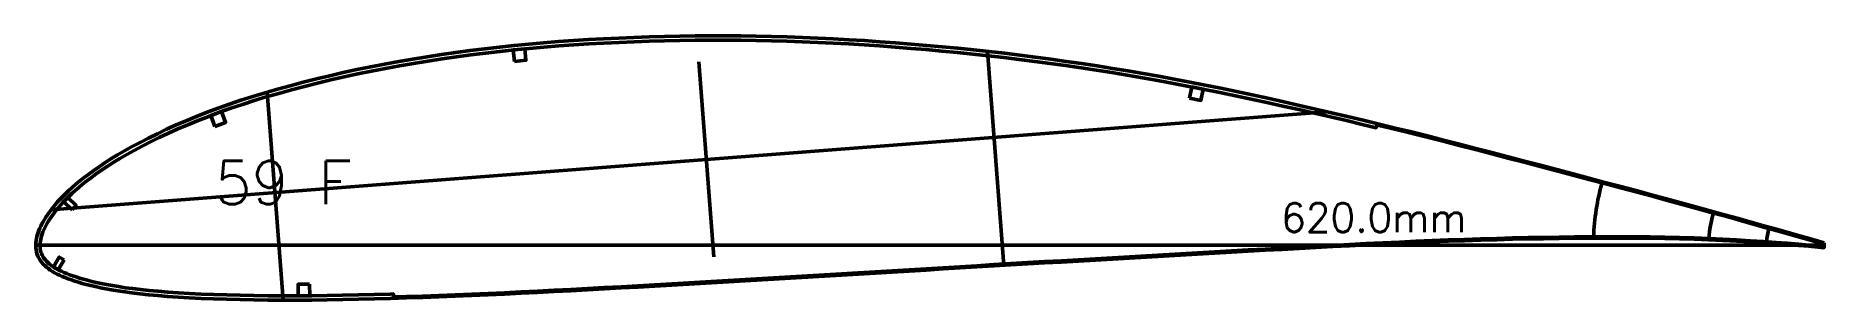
# Model space of a CAD drawing. Header units: metres. Extents: x -405 to 675, y -15418 to 133.
# Drawn here: x -232 to 388, y -11619 to -11527 of the extents above; entities that cross this region are included whole.
import ezdxf
from ezdxf.enums import TextEntityAlignment as Align

# ---------------------------------------------------------------- set-up
doc = ezdxf.new("R2010")
doc.units = ezdxf.units.M
for name, color, linetype, lineweight in [('FoilLayer', 7, 'Continuous', 50), ('RefFoilLayer', 7, 'Continuous', 50), ('StringerLayer', 7, 'Continuous', 50), ('SubLayer', 7, 'Continuous', 50), ('TextLayer', 7, 'Continuous', 50)]:
    doc.layers.add(name, color=color, linetype=linetype, lineweight=lineweight)
doc.styles.add('MSゴシック', font='romans')

msp = doc.modelspace()

# ---------------------------------------------------------------- texts
at = {"layer": 'TextLayer', "style": 'MSゴシック'}
msp.add_text('59 F', height=15, dxfattribs=at).set_placement((-170.5, -11585.81))
msp.add_text('620.0mm', height=10, dxfattribs=at).set_placement((263.5, -11598.44), align=Align.BOTTOM_RIGHT)

# ---------------------------------------------------------------- linework, layer by layer
at = {"layer": 'FoilLayer'}
msp.add_lwpolyline([(387.37, -11599.62), (385.43, -11599.04), (382.3, -11598.16), (378.93, -11597.18), (375.25, -11596.13), (371.25, -11595.02), (366.97, -11593.82), (362.44, -11592.55), (357.71, -11591.23), (352.83, -11589.87), (347.89, -11588.52), (342.89, -11587.18), (337.82, -11585.78), (332.69, -11584.37), (327.48, -11582.96), (322.2, -11581.54), (316.84, -11580.12), (311.39, -11578.68), (305.87, -11577.21), (300.3, -11575.73), (294.7, -11574.25), (289.08, -11572.76), (283.46, -11571.29), (277.84, -11569.82), (272.22, -11568.36), (266.6, -11566.91), (260.99, -11565.46), (255.4, -11564.02), (249.83, -11562.61), (244.27, -11561.23), (238.7, -11559.86), (233.16, -11558.51), (232.39, -11558.32), (232.15, -11559.34), (227.38, -11558.19), (221.85, -11556.87), (216.34, -11555.57), (210.83, -11554.3), (205.32, -11553.05), (199.81, -11551.82), (194.31, -11550.61), (188.84, -11549.42), (183.41, -11548.25), (178.01, -11547.13), (172.62, -11546.05), (167.25, -11545), (161.89, -11543.98), (156.54, -11542.99), (151.2, -11542.04), (145.87, -11541.12), (140.54, -11540.24), (135.2, -11539.4), (129.87, -11538.59), (124.53, -11537.81), (119.18, -11537.07), (113.83, -11536.35), (108.47, -11535.67), (103.12, -11535.03), (97.75, -11534.42), (92.38, -11533.84), (87, -11533.29), (81.61, -11532.77), (76.22, -11532.28), (70.82, -11531.83), (65.43, -11531.4), (60.04, -11531.01), (54.66, -11530.65), (49.29, -11530.32), (43.93, -11530.03), (38.58, -11529.77), (33.23, -11529.55), (27.9, -11529.37), (22.58, -11529.22), (17.26, -11529.1), (11.95, -11529.03), (6.65, -11528.99), (1.35, -11528.99), (-3.94, -11529.02), (-9.24, -11529.09), (-14.52, -11529.2), (-19.8, -11529.34), (-25.06, -11529.53), (-30.31, -11529.75), (-35.55, -11530), (-40.78, -11530.3), (-45.99, -11530.63), (-51.17, -11531), (-56.32, -11531.4), (-61.44, -11531.85), (-66.52, -11532.34), (-71.57, -11532.88), (-76.62, -11533.46), (-81.65, -11534.09), (-86.66, -11534.76), (-91.64, -11535.47), (-96.6, -11536.23), (-101.53, -11537.04), (-106.43, -11537.89), (-111.28, -11538.77), (-116.1, -11539.7), (-120.86, -11540.67), (-125.57, -11541.69), (-130.23, -11542.75), (-134.83, -11543.86), (-139.38, -11545.02), (-143.87, -11546.21), (-148.28, -11547.42), (-152.59, -11548.66), (-156.79, -11549.93), (-160.88, -11551.24), (-164.87, -11552.59), (-168.75, -11553.97), (-172.53, -11555.38), (-176.2, -11556.81), (-179.76, -11558.27), (-183.2, -11559.74), (-186.51, -11561.23), (-189.69, -11562.73), (-192.74, -11564.22), (-195.63, -11565.71), (-198.37, -11567.17), (-200.95, -11568.61), (-203.36, -11570.02), (-205.62, -11571.4), (-207.73, -11572.75), (-209.7, -11574.07), (-211.53, -11575.34), (-213.23, -11576.57), (-214.8, -11577.75), (-216.25, -11578.9), (-217.59, -11580.02), (-218.83, -11581.1), (-219.99, -11582.15), (-221.05, -11583.16), (-222.04, -11584.15), (-222.96, -11585.1), (-223.81, -11586.03), (-224.59, -11586.93), (-225.32, -11587.8), (-225.99, -11588.65), (-226.61, -11589.48), (-227.18, -11590.29), (-227.7, -11591.07), (-228.18, -11591.84), (-228.62, -11592.6), (-229.03, -11593.34), (-229.4, -11594.03), (-229.72, -11594.71), (-230, -11595.4), (-230.25, -11596.07), (-230.46, -11596.71), (-230.64, -11597.32), (-230.78, -11597.95), (-230.88, -11598.55), (-230.96, -11599.12), (-230.99, -11599.7), (-231, -11600.32), (-230.98, -11600.81), (-230.93, -11601.34), (-230.84, -11601.86), (-230.71, -11602.38), (-230.52, -11602.91), (-230.28, -11603.44), (-230, -11603.95), (-229.67, -11604.46), (-229.29, -11604.97), (-228.85, -11605.47), (-228.37, -11605.95), (-227.84, -11606.43), (-227.26, -11606.9), (-226.64, -11607.35), (-225.97, -11607.8), (-225.24, -11608.22), (-224.46, -11608.64), (-223.63, -11609.05), (-222.73, -11609.44), (-221.77, -11609.84), (-220.76, -11610.23), (-219.68, -11610.62), (-218.53, -11611.01), (-217.31, -11611.4), (-216.01, -11611.78), (-214.62, -11612.16), (-213.12, -11612.53), (-211.52, -11612.9), (-209.79, -11613.26), (-207.94, -11613.63), (-205.95, -11614), (-203.8, -11614.36), (-201.48, -11614.71), (-198.97, -11615.04), (-196.25, -11615.36), (-193.3, -11615.66), (-190.12, -11615.96), (-186.71, -11616.24), (-183.07, -11616.5), (-179.2, -11616.72), (-175.11, -11616.92), (-170.79, -11617.09), (-166.3, -11617.24), (-161.65, -11617.36), (-156.9, -11617.46), (-152.04, -11617.53), (-147.08, -11617.54), (-141.99, -11617.53), (-136.79, -11617.48), (-131.5, -11617.4), (-126.13, -11617.3), (-120.67, -11617.18), (-115.15, -11617.05), (-109.59, -11616.91), (-108.54, -11616.88), (-108.51, -11617.93), (-103.98, -11617.8), (-98.39, -11617.62), (-92.77, -11617.41), (-87.11, -11617.19), (-81.42, -11616.96), (-75.72, -11616.72), (-70.01, -11616.47), (-64.3, -11616.2), (-58.57, -11615.91), (-52.82, -11615.61), (-47.03, -11615.3), (-41.23, -11614.99), (-35.41, -11614.68), (-29.59, -11614.37), (-23.75, -11614.04), (-17.89, -11613.7), (-12.02, -11613.37), (-6.15, -11613.04), (-0.28, -11612.7), (5.6, -11612.37), (11.48, -11612.03), (17.36, -11611.69), (23.24, -11611.34), (29.12, -11610.99), (35.01, -11610.64), (40.89, -11610.29), (46.77, -11609.95), (52.65, -11609.59), (58.53, -11609.24), (64.41, -11608.87), (70.28, -11608.51), (76.15, -11608.15), (82.02, -11607.79), (87.89, -11607.44), (93.76, -11607.09), (99.63, -11606.74), (105.49, -11606.39), (111.35, -11606.04), (117.21, -11605.7), (123.09, -11605.37), (128.97, -11605.04), (134.86, -11604.71), (140.75, -11604.37), (146.64, -11604.02), (152.53, -11603.67), (158.42, -11603.33), (164.32, -11603), (170.21, -11602.67), (176.09, -11602.33), (181.97, -11601.98), (187.84, -11601.65), (193.7, -11601.32), (199.56, -11601), (205.43, -11600.69), (211.29, -11600.37), (217.13, -11600.05), (222.93, -11599.74), (228.71, -11599.45), (234.47, -11599.17), (240.21, -11598.91), (245.9, -11598.65), (251.55, -11598.41), (257.18, -11598.2), (262.8, -11598.01), (268.4, -11597.83), (273.97, -11597.66), (279.45, -11597.5), (284.85, -11597.38), (290.24, -11597.3), (295.62, -11597.23), (300.97, -11597.15), (306.25, -11597.11), (311.52, -11597.12), (316.77, -11597.14), (321.98, -11597.13), (327.12, -11597.15), (332.24, -11597.24), (337.37, -11597.37), (342.47, -11597.5), (347.45, -11597.65), (352.33, -11597.88), (357.15, -11598.15), (361.87, -11598.44), (366.42, -11598.73), (370.74, -11599.04), (374.83, -11599.35), (378.65, -11599.65), (382.21, -11599.94), (385.48, -11600.22), (387.51, -11600.42)], close=True, dxfattribs=at)
at = {"layer": 'RefFoilLayer'}
msp.add_lwpolyline([(387.5, -11599.19), (385.55, -11598.61), (382.43, -11597.73), (379.05, -11596.75), (375.37, -11595.7), (371.38, -11594.59), (367.09, -11593.39), (362.56, -11592.12), (357.83, -11590.8), (352.95, -11589.44), (348.01, -11588.08), (343.01, -11586.74), (337.94, -11585.35), (332.81, -11583.93), (327.6, -11582.52), (322.31, -11581.1), (316.95, -11579.68), (311.5, -11578.24), (305.99, -11576.78), (300.42, -11575.3), (294.82, -11573.81), (289.2, -11572.33), (283.57, -11570.85), (277.95, -11569.39), (272.33, -11567.93), (266.71, -11566.47), (261.11, -11565.02), (255.51, -11563.59), (249.94, -11562.18), (244.37, -11560.79), (238.81, -11559.43), (233.26, -11558.07), (227.72, -11556.73), (222.2, -11555.41), (216.68, -11554.11), (211.16, -11552.84), (205.64, -11551.59), (200.13, -11550.36), (194.63, -11549.14), (189.16, -11547.95), (183.72, -11546.79), (178.3, -11545.66), (172.91, -11544.57), (167.53, -11543.52), (162.17, -11542.5), (156.81, -11541.51), (151.45, -11540.56), (146.11, -11539.64), (140.77, -11538.76), (135.43, -11537.92), (130.08, -11537.11), (124.73, -11536.33), (119.38, -11535.58), (114.02, -11534.86), (108.65, -11534.18), (103.29, -11533.54), (97.91, -11532.93), (92.53, -11532.35), (87.14, -11531.8), (81.75, -11531.28), (76.34, -11530.79), (70.94, -11530.33), (65.54, -11529.91), (60.14, -11529.52), (54.75, -11529.15), (49.37, -11528.83), (44, -11528.53), (38.64, -11528.28), (33.29, -11528.05), (27.94, -11527.87), (22.61, -11527.72), (17.28, -11527.6), (11.96, -11527.53), (6.65, -11527.49), (1.34, -11527.49), (-3.96, -11527.52), (-9.27, -11527.59), (-14.56, -11527.7), (-19.85, -11527.85), (-25.12, -11528.03), (-30.39, -11528.25), (-35.64, -11528.51), (-40.88, -11528.8), (-46.1, -11529.13), (-51.29, -11529.5), (-56.45, -11529.91), (-61.58, -11530.36), (-66.67, -11530.85), (-71.75, -11531.39), (-76.8, -11531.97), (-81.85, -11532.6), (-86.87, -11533.28), (-91.87, -11533.99), (-96.84, -11534.75), (-101.79, -11535.56), (-106.69, -11536.41), (-111.57, -11537.3), (-116.39, -11538.23), (-121.18, -11539.21), (-125.91, -11540.23), (-130.58, -11541.3), (-135.2, -11542.41), (-139.76, -11543.57), (-144.26, -11544.76), (-148.69, -11545.98), (-153.02, -11547.22), (-157.25, -11548.5), (-161.36, -11549.82), (-165.37, -11551.17), (-169.27, -11552.56), (-173.07, -11553.98), (-176.77, -11555.42), (-180.35, -11556.89), (-183.81, -11558.37), (-187.15, -11559.87), (-190.35, -11561.38), (-193.42, -11562.89), (-196.34, -11564.38), (-199.1, -11565.86), (-201.7, -11567.31), (-204.14, -11568.74), (-206.43, -11570.14), (-208.56, -11571.51), (-210.55, -11572.83), (-212.41, -11574.12), (-214.13, -11575.37), (-215.73, -11576.58), (-217.21, -11577.75), (-218.58, -11578.88), (-219.85, -11579.99), (-221.02, -11581.06), (-222.11, -11582.1), (-223.13, -11583.11), (-224.07, -11584.09), (-224.94, -11585.04), (-225.75, -11585.97), (-226.5, -11586.87), (-227.19, -11587.76), (-227.83, -11588.62), (-228.42, -11589.46), (-228.97, -11590.28), (-229.47, -11591.08), (-229.93, -11591.87), (-230.36, -11592.64), (-230.76, -11593.4), (-231.1, -11594.14), (-231.41, -11594.88), (-231.67, -11595.6), (-231.91, -11596.3), (-232.1, -11597), (-232.25, -11597.69), (-232.37, -11598.36), (-232.45, -11599.03), (-232.49, -11599.68), (-232.5, -11600.32), (-232.48, -11600.96), (-232.41, -11601.61), (-232.29, -11602.25), (-232.11, -11602.9), (-231.88, -11603.53), (-231.6, -11604.16), (-231.25, -11604.78), (-230.86, -11605.38), (-230.41, -11605.96), (-229.92, -11606.52), (-229.37, -11607.07), (-228.78, -11607.6), (-228.14, -11608.11), (-227.46, -11608.61), (-226.73, -11609.09), (-225.95, -11609.55), (-225.12, -11609.99), (-224.24, -11610.42), (-223.3, -11610.83), (-222.31, -11611.24), (-221.27, -11611.64), (-220.16, -11612.04), (-218.98, -11612.44), (-217.73, -11612.84), (-216.4, -11613.23), (-214.98, -11613.61), (-213.46, -11613.99), (-211.83, -11614.36), (-210.09, -11614.74), (-208.21, -11615.11), (-206.19, -11615.48), (-204.02, -11615.85), (-201.68, -11616.2), (-199.14, -11616.54), (-196.4, -11616.85), (-193.44, -11617.16), (-190.24, -11617.46), (-186.82, -11617.74), (-183.16, -11617.99), (-179.28, -11618.22), (-175.17, -11618.42), (-170.84, -11618.59), (-166.34, -11618.74), (-161.68, -11618.86), (-156.92, -11618.96), (-152.05, -11619.03), (-147.07, -11619.04), (-141.98, -11619.03), (-136.77, -11618.98), (-131.47, -11618.9), (-126.1, -11618.8), (-120.64, -11618.68), (-115.11, -11618.55), (-109.55, -11618.41), (-103.97, -11618.25), (-98.37, -11618.07), (-92.75, -11617.86), (-87.09, -11617.64), (-81.41, -11617.41), (-75.7, -11617.17), (-69.99, -11616.92), (-64.28, -11616.65), (-58.55, -11616.36), (-52.79, -11616.06), (-47.01, -11615.75), (-41.21, -11615.44), (-35.39, -11615.13), (-29.56, -11614.82), (-23.72, -11614.49), (-17.86, -11614.15), (-12, -11613.82), (-6.13, -11613.49), (-0.25, -11613.15), (5.63, -11612.82), (11.5, -11612.48), (17.38, -11612.14), (23.27, -11611.79), (29.15, -11611.44), (35.04, -11611.09), (40.92, -11610.74), (46.8, -11610.39), (52.68, -11610.04), (58.56, -11609.69), (64.44, -11609.32), (70.31, -11608.96), (76.18, -11608.6), (82.05, -11608.24), (87.92, -11607.89), (93.79, -11607.54), (99.66, -11607.19), (105.52, -11606.84), (111.38, -11606.49), (117.24, -11606.15), (123.11, -11605.82), (129, -11605.49), (134.89, -11605.16), (140.78, -11604.82), (146.67, -11604.47), (152.56, -11604.12), (158.45, -11603.78), (164.34, -11603.45), (170.23, -11603.12), (176.12, -11602.78), (181.99, -11602.43), (187.86, -11602.09), (193.72, -11601.77), (199.58, -11601.45), (205.45, -11601.14), (211.31, -11600.82), (217.15, -11600.5), (222.96, -11600.19), (228.73, -11599.9), (234.49, -11599.62), (240.23, -11599.35), (245.92, -11599.1), (251.57, -11598.86), (257.2, -11598.65), (262.81, -11598.46), (268.42, -11598.28), (273.98, -11598.11), (279.46, -11597.95), (284.86, -11597.83), (290.24, -11597.75), (295.63, -11597.68), (300.97, -11597.6), (306.25, -11597.56), (311.52, -11597.57), (316.77, -11597.59), (321.97, -11597.58), (327.11, -11597.6), (332.23, -11597.69), (337.36, -11597.82), (342.46, -11597.95), (347.43, -11598.1), (352.3, -11598.33), (357.13, -11598.6), (361.84, -11598.89), (366.39, -11599.18), (370.71, -11599.48), (374.79, -11599.8), (378.62, -11600.09), (382.17, -11600.39), (385.44, -11600.67), (387.47, -11600.87)], close=True, dxfattribs=at)
at = {"layer": 'StringerLayer'}
for points in [[(-66.56, -11536.36), (-62.58, -11535.98), (-62.97, -11532), (-66.95, -11532.38), (-66.56, -11536.36)], [(167.48, -11549.12), (171.41, -11549.88), (172.17, -11545.96), (168.25, -11545.19), (167.48, -11549.12)], [(-170.45, -11558.87), (-166.7, -11557.47), (-168.1, -11553.72), (-171.85, -11555.12), (-170.45, -11558.87)], [(-219.93, -11587.72), (-218.54, -11586.27), (-221.43, -11583.5), (-222.81, -11584.95), (-219.93, -11587.72)], [(-222.65, -11605.11), (-224.37, -11604.09), (-226.4, -11607.54), (-224.68, -11608.56), (-222.65, -11605.11)], [(-137.55, -11613.48), (-141.55, -11613.52), (-141.51, -11617.52), (-137.51, -11617.48), (-137.55, -11613.48)]]:
    msp.add_lwpolyline(points, dxfattribs=at)
at = {"layer": 'SubLayer'}
for p, q in [((-2.6, -11536.55), (2.6, -11604.08)), ((97.41, -11532.87), (103.12, -11606.98)), ((-152.24, -11547), (-146.69, -11619.04)), ((215.17, -11553.76), (-227.22, -11587.8)), ((-33.18, -11572.87), (33.18, -11567.77)), ((-232.5, -11600), (387.5, -11600))]:
    msp.add_line(p, q, dxfattribs=at)
for radius, start, end in [(80, 164.35815, 177.93405), (40, 163.80535, 176.64174), (20, 163.17536, 176.58364)]:
    msp.add_arc((387.5, -11600), radius, start, end, dxfattribs=at)

msp.set_redraw_order([(e.dxf.handle, doc.entitydb.next_handle()) for e in msp.query("TEXT MTEXT ATTDEF DIMENSION ARC_DIMENSION")])  # texts and dimensions are drawn at this point

doc.saveas('drawing.dxf')
